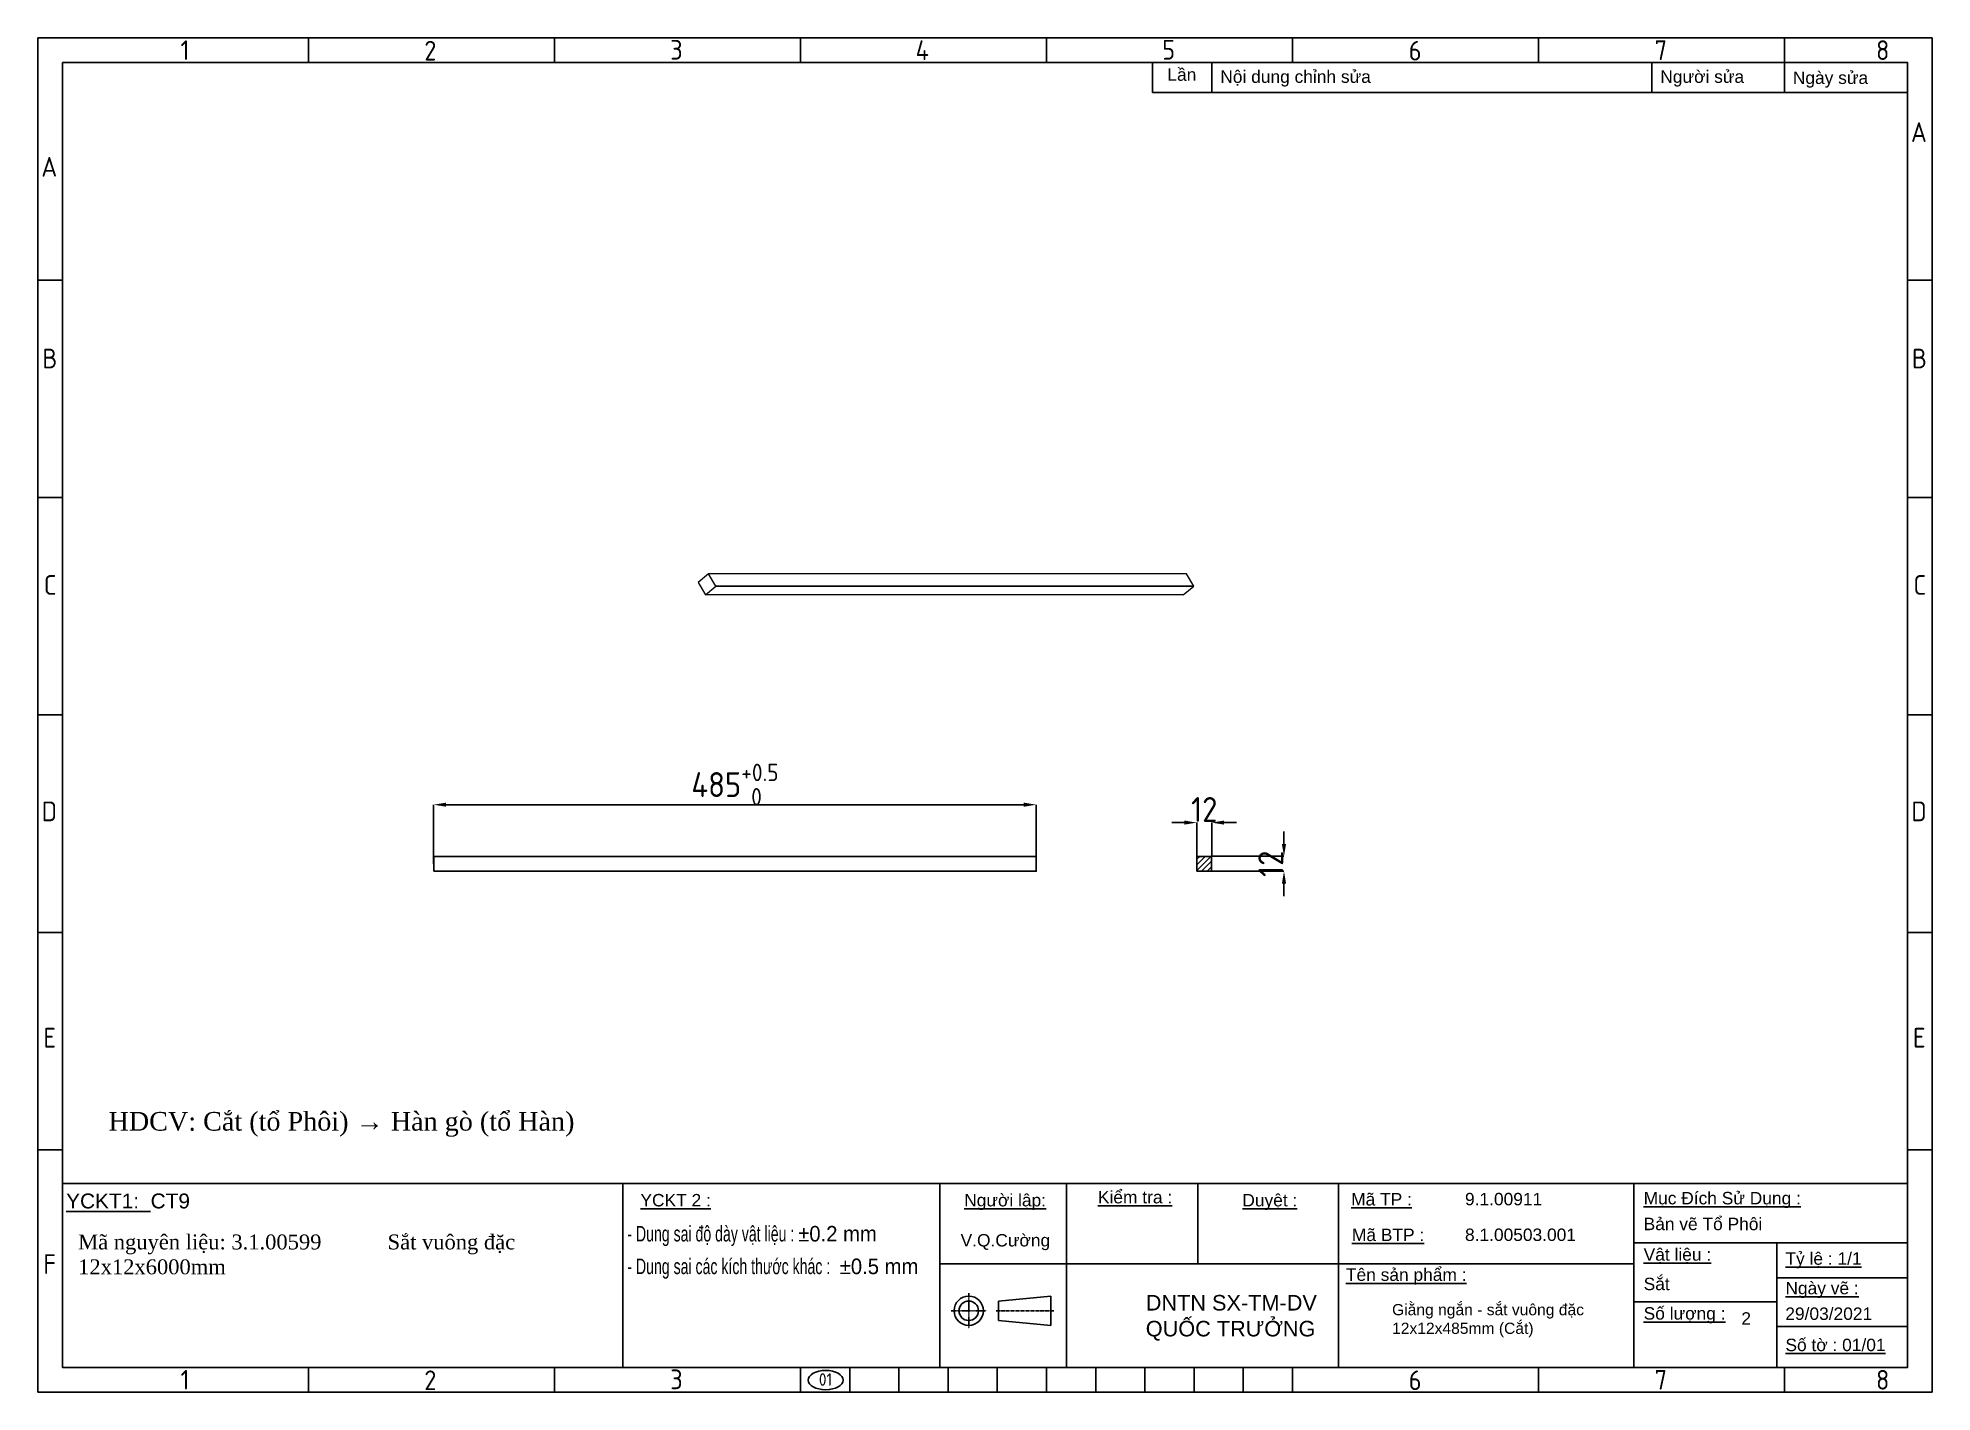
# Model space of a CAD drawing. Header units: millimetres. Extents: x -205945 to -46279, y 28253 to 108078.
# Drawn here: x -70732 to -69207, y 54358 to 55447 of the extents above; entities that cross this region are included whole.
import ezdxf

# ---------------------------------------------------------------- set-up
doc = ezdxf.new("R2010")
doc.units = ezdxf.units.MM
doc.header["$PDMODE"] = 2
for name, pattern in [('CENTER', [2, 1.25, -0.25, 0.25, -0.25]), ('CENTERX2', [4, 2.5, -0.5, 0.5, -0.5]), ('CONTPVMNIL', [0])]:
    doc.linetypes.add(name, pattern=pattern)
doc.layers.get('0').update_dxf_attribs({"linetype": 'CONTPVMNIL'})
doc.layers.get('DEFPOINTS').update_dxf_attribs({"color": 6})
for name, color, linetype in [('CENTER', 1, 'CENTERX2'), ('FRAME050', 6, 'Continuous'), ('MAIN', 7, 'Continuous')]:
    doc.layers.add(name, color=color, linetype=linetype)
doc.styles.add('ISOCP', font='isocp')
doc.styles.add('SLDTEXTSTYLE3', font='TXT', dxfattribs={"width": 0.65, "bigfont": 'bigfont'})
doc.styles.get("Standard").update_dxf_attribs({"font": 'isocp.shx'})
doc.styles.add('style1', font='arial.ttf', dxfattribs={"width": 0.75})
doc.dimstyles.new('Dim20$0', dxfattribs={"dimtxt": 20, "dimasz": 10, "dimexe": 0, "dimexo": 0, "dimgap": 0.6, "dimtad": 1, "dimtoh": 1, "dimdsep": 46, "dimtxsty": 'ISOCP', "dimcen": 0, "dimclrd": 3, "dimclre": 3, "dimclrt": 7, "dimadec": 3, "dimazin": 2, "dimtp": 0.05, "dimtm": 0.05, "dimtfac": 0.7, "dimtofl": 0, "dimtmove": 0, "dimatfit": 3, "dimfxl": 0, "dimtolj": 1, "dimarcsym": 0})

msp = doc.modelspace()

# ---------------------------------------------------------------- texts
at = {"attachment_point": 1}
for s, insert, char_height, width in [('{\\fArial|b0|i0|c0|p34;Lần}', (-69822.576, 55422.57), 10, 24.50884), ('{\\fArial|b0|i0|c0|p34;\\LYCKT1:\\l  CT9}', (-70708.898, 54517.288), 12, 167.39046), ('{\\fArial|b0|i0|c0|p34;29/03/2021}', (-69325.199, 54425.576), 10, 11.98235)]:
    msp.add_mtext(s, dxfattribs=dict(at, insert=insert, char_height=char_height, width=width))
at = {"color": 0, "attachment_point": 1, "style": 'SLDTEXTSTYLE3'}
for s, insert, char_height, width in [('{\\fArial|b0|i0|c0|p34;\\W1;\\C256;Nội dung chỉnh sửa}', (-69779.96, 55420.916), 10, 183.25343), ('{\\fArial|b0|i0|c0|p34;\\W1;\\C256;Người sửa}', (-69425.822, 55420.916), 10, 183.25343), ('{\\fArial|b0|i0|c0|p34;\\W1;\\C256;Ngày sửa}', (-69319.15, 55420.05), 10, 183.25343), ('{\\fArial|b0|i0|c0|p34;\\W1;\\L\\C256;Kiểm tra :}', (-69878.462, 54519.353), 10, 69.4708), ('{\\fArial|b0|i0|c0|p34;\\W1;\\L\\C256;YCKT 2 :}', (-70246.679, 54516.932), 10, 69.4708), ('{\\fArial|b0|i0|c0|p34;\\W1;\\L\\C256;Người lập:}', (-69986.09, 54516.932), 10, 69.4708), ('{\\fArial|b0|i0|c0|p34;\\W1;\\L\\C256;Duyệt :}', (-69762.226, 54516.932), 10, 69.4708), ('{\\fArial|b0|i0|c0|p34;\\W1;\\L\\C256;Mã TP :}', (-69674.656, 54517.647), 10, 69.4708), ('{\\fArial|b0|i0|c0|p34;\\W1;\\C256;9.1.00911}', (-69583.012, 54517.793), 10, 69.4708), ('{\\fArial|b0|i0|c0|p34;\\W1;\\L\\C256;Mục Đích Sử Dụng :}', (-69439.235, 54518.557), 10, 132.60042), ('{\\fArial|b0|i0|c0|p34; - Dung sai độ dày vật liệu : \\W0.933;%%P0.2 mm}', (-70260.364, 54491.193), 12.5, 402.93533), ('{\\fArial|b0|i0|c0|p34;\\W1;\\L\\C256;Mã BTP :}', (-69674.014, 54489.02), 10, 69.4708), ('{\\fArial|b0|i0|c0|p34;\\W1;\\C256;8.1.00503.001}', (-69583.012, 54489.1), 10, 69.4708), ('{\\fArial|b0|i0|c0|p34;\\W1;\\C256;Bản vẽ Tổ Phôi}', (-69439.235, 54497.791), 10, 132.60042), ('{\\fArial|b0|i0|c0|p34;\\W1;\\C256;V.Q.Cường}', (-69988.988, 54484.675), 10, 69.4708), ('{\\fArial|b0|i0|c0|p34; - Dung sai các kích thước khác : \\W0.933; %%P0.5 mm}', (-70260.364, 54464.926), 12.5, 402.93533), ('{\\fArial|b0|i0|c0|p34;\\W1;\\L\\C256;Tên sản phẩm :}', (-69678.84, 54456.99), 10, 101.78068), ('{\\fArial|b0|i0|c0|p34;\\W1;\\L\\C256;Vật liệu :}', (-69439.235, 54473.244), 10, 69.4708), ('{\\fArial|b0|i0|c0|p34;\\W1;\\L\\C256;Tỷ lệ : 1/1}', (-69325.113, 54469.984), 10, 69.4708), ('{\\fArial|b0|i0|c0|p34;\\W1;\\C256;Sắt }', (-69439.235, 54449.543), 10, 69.4708), ('{\\fArial|b0|i0|c0|p34;\\W1;\\L\\C256;Ngày vẽ :}', (-69325.113, 54446.195), 10, 69.4708), ('{\\fArial|b0|i0|c0|p34;\\W1;\\C256;DNTN SX-TM-DV QUỐC TRƯỞNG}', (-69839.965, 54435.657), 12.5, 186.26577), ('{\\fArial|b0|i0|c0|p34;\\W1;\\C256;Giằng ngắn - sắt vuông đặc 12x12x485mm (Cắt)}', (-69641.717, 54428.35, 0), 9, 235.12179), ('{\\fArial|b0|i0|c0|p34;\\W1;\\L\\C256;Số lượng :}', (-69439.235, 54425.842), 10, 69.4708), ('{\\fArial|b0|i0|c0|p34;\\W1;\\C256;2}', (-69360.577, 54421.766), 10, 69.4708), ('{\\fArial|b0|i0|c0|p34;\\W1;\\L\\C256;Số tờ : 01/01}', (-69325.113, 54400.46), 10, 91.47895)]:
    msp.add_mtext(s, dxfattribs=dict(at, insert=insert, char_height=char_height, width=width))
at = {"ltscale": 30, "attachment_point": 1, "style": 'style1'}
for s, insert, char_height, width in [('\\pt225;{\\fTimes New Roman|b0|i0|c0|p18;^J\\W1;HDCV: Cắt (tổ Phôi) \\fTimes New Roman|b0|i0|c134|p18;→ \\fTimes New Roman|b0|i0|c0|p18;Hàn gò (tổ Hàn)}', (-70674.824, 54607.893, 0), 15, 506.55276), ('\\pt192;{\\fTimes New Roman|b0|i0|c0|p18;\\W1;Mã nguyên liệu: 3.1.00599^I  Sắt vuông đặc 12x12x6000mm}', (-70699.24, 54484.306, 0), 12, 426.23201)]:
    msp.add_mtext(s, dxfattribs=dict(at, insert=insert, char_height=char_height, width=width))
at = {"color": 7, "insert": (-70103.066, 54372.644), "char_height": 10, "width": 24.50884, "attachment_point": 1}
msp.add_mtext('01', dxfattribs=at)

# ---------------------------------------------------------------- blocks, each defined once
blk = doc.blocks.new('ẢERHAEEH')
at = {"layer": 'FRAME050'}
for p, q in [((-261.36, 213.96), (-261.36, 217.92)), ((-221.76, 213.96), (-221.76, 217.92)), ((-182.16, 213.96), (-182.16, 217.92)), ((-142.56, 213.96), (-142.56, 217.92)), ((-102.96, 213.96), (-102.96, 217.92)), ((-63.36, 213.96), (-63.36, 217.92)), ((-23.76, 213.96), (-23.76, 217.92)), ((-300.96, 178.96), (-304.92, 178.96)), ((0, 178.96), (-3.96, 178.96)), ((-300.96, 143.96), (-304.92, 143.96)), ((0, 143.96), (-3.96, 143.96)), ((-304.92, 108.96), (-300.96, 108.96)), ((-3.96, 108.96), (0, 108.96)), ((-300.96, 73.96), (-304.92, 73.96)), ((0, 73.96), (-3.96, 73.96)), ((-300.96, 38.96), (-304.92, 38.96)), ((0, 38.96), (-3.96, 38.96)), ((-261.36, 0), (-261.36, 3.96)), ((-221.76, 0), (-221.76, 3.96)), ((-182.16, 0), (-182.16, 3.96)), ((-174.24, 0), (-174.24, 3.96)), ((-166.32, 0), (-166.32, 3.96)), ((-158.4, 0), (-158.4, 3.96)), ((-150.48, 0), (-150.48, 3.96)), ((-142.56, 3.96), (-142.56, 0)), ((-134.64, 0), (-134.64, 3.96)), ((-126.72, 0), (-126.72, 3.96)), ((-118.8, 0), (-118.8, 3.96)), ((-110.88, 0), (-110.88, 3.96)), ((-102.96, 0), (-102.96, 3.96)), ((-63.36, 0), (-63.36, 3.96)), ((-23.76, 0), (-23.76, 3.96)), ((-182.16, 0), (-102.96, 0))]:
    blk.add_line(p, q, dxfattribs=at)
at = {"layer": 'MAIN', "color": 7, "linetype": 'Continuous'}
blk.add_lwpolyline([(-300.96, 213.96), (-3.96, 213.96), (-3.96, 3.96), (-300.96, 3.96)], close=True, dxfattribs=at)
at = {"layer": 'FRAME050', "style": 'ISOCP'}
for s, p in [('1', (-281.95, 214.36)), ('2', (-242.72, 214.28)), ('3', (-203.13, 214.42)), ('4', (-163.63, 214.36)), ('5', (-123.93, 214.42)), ('6', (-84.25, 214.28)), ('7', (-44.67, 214.36)), ('8', (-9.03, 214.36)), ('A', (-3.41, 201.17)), ('A', (-304.37, 195.59)), ('B', (-304.21, 164.74)), ('B', (-3.25, 164.74)), ('C', (-303.97, 128.3)), ('C', (-3.01, 128.3)), ('D', (-304.3, 91.87)), ('D', (-3.34, 91.87)), ('E', (-304.05, 55.44)), ('E', (-3.09, 55.44)), ('F', (-304.05, 19.01)), ('1', (-281.95, 0.4)), ('2', (-242.72, 0.32)), ('3', (-203.13, 0.46)), ('6', (-84.25, 0.32)), ('7', (-44.67, 0.4)), ('8', (-9.03, 0.4))]:
    blk.add_text(s, height=3.17, dxfattribs=at).set_placement(p)
blk = doc.blocks.new('*D434')
at = {"color": 3, "lineweight": -2, "ltscale": 30, "transparency": 16777216}
for p, q in [((-69808.9, 54815.7), (-69818.9, 54815.7)), ((-69798.9, 54788.6), (-69798.9, 54815.7)), ((-69786.9, 54788.6), (-69786.9, 54815.7)), ((-69776.9, 54815.7), (-69766.9, 54815.7))]:
    blk.add_line(p, q, dxfattribs=at)
at = {"color": 3, "ltscale": 30, "transparency": 16777216}
for points in [[(-69808.9, 54817.4), (-69808.9, 54814.1), (-69798.9, 54815.7)], [(-69776.9, 54817.4), (-69776.9, 54814.1), (-69786.9, 54815.7)]]:
    blk.add_solid(points, dxfattribs=at)
at = {"layer": 'DEFPOINTS', "color": 0, "ltscale": 30, "transparency": 16777216}
for p in [(-69786.9, 54815.7), (-69798.9, 54788.6), (-69786.9, 54788.6)]:
    blk.add_point(p, dxfattribs=at)
at = {"color": 7, "ltscale": 30, "transparency": 16777216, "insert": (-69792.9, 54826.3), "char_height": 20, "attachment_point": 5, "style": 'ISOCP'}
blk.add_mtext('\\A1;12', dxfattribs=at)
blk = doc.blocks.new('*D433')
at = {"color": 3, "lineweight": -2, "ltscale": 30, "transparency": 16777216}
for p, q in [((-70413.1, 54782.6), (-70413.1, 54830.1)), ((-70403.1, 54830.1), (-69938.1, 54830.1)), ((-69928.1, 54788.6), (-69928.1, 54830.1))]:
    blk.add_line(p, q, dxfattribs=at)
at = {"color": 3, "ltscale": 30, "transparency": 16777216}
for points in [[(-70403.1, 54831.8), (-70403.1, 54828.5), (-70413.1, 54830.1)], [(-69938.1, 54831.8), (-69938.1, 54828.5), (-69928.1, 54830.1)]]:
    blk.add_solid(points, dxfattribs=at)
at = {"layer": 'DEFPOINTS', "color": 0, "ltscale": 30, "transparency": 16777216}
for p in [(-69928.1, 54830.1), (-70413.1, 54782.6), (-69928.1, 54788.6)]:
    blk.add_point(p, dxfattribs=at)
at = {"color": 7, "ltscale": 30, "transparency": 16777216, "insert": (-70170.6, 54846.3), "char_height": 20, "attachment_point": 5, "style": 'ISOCP'}
blk.add_mtext('\\A1;485{\\H14;\\S+0.5^  0;}', dxfattribs=at)
blk = doc.blocks.new('*D435')
at = {"color": 3, "lineweight": -2, "ltscale": 30, "transparency": 16777216}
for p, q in [((-69728.7, 54798.6), (-69728.7, 54808.6)), ((-69786.9, 54788.6), (-69728.7, 54788.6)), ((-69786.9, 54776.6), (-69728.7, 54776.6)), ((-69728.7, 54766.6), (-69728.7, 54756.6))]:
    blk.add_line(p, q, dxfattribs=at)
at = {"color": 3, "ltscale": 30, "transparency": 16777216}
for points in [[(-69730.4, 54798.6), (-69727, 54798.6), (-69728.7, 54788.6)], [(-69730.4, 54766.6), (-69727, 54766.6), (-69728.7, 54776.6)]]:
    blk.add_solid(points, dxfattribs=at)
at = {"layer": 'DEFPOINTS', "color": 0, "ltscale": 30, "transparency": 16777216}
for p in [(-69786.9, 54788.6), (-69786.9, 54776.6), (-69728.7, 54776.6)]:
    blk.add_point(p, dxfattribs=at)
at = {"color": 7, "ltscale": 30, "transparency": 16777216, "insert": (-69739.3, 54782.6), "char_height": 20, "attachment_point": 5, "rotation": 90, "style": 'ISOCP'}
blk.add_mtext('\\A1;12', dxfattribs=at)

# ---------------------------------------------------------------- dimensions: what is measured, and where the dimension line sits
at = {"ltscale": 30}
dim = msp.add_linear_dim(base=(-69928.078, 54830.135, 0), p1=(-70413.078, 54782.557, 0), p2=(-69928.078, 54788.557, 0), dimstyle='Dim20$0', override={"dimtol": 1, "dimtp": 0.5, "dimtm": 0}, dxfattribs=at)
dim.commit()
dim.dimension.update_dxf_attribs({"geometry": '*D433', "text_midpoint": (-70170.578, 54830.135, 0), "dimtype": 160})
dim = msp.add_linear_dim(base=(-69786.927, 54815.724, 0), p1=(-69798.927, 54788.557, 0), p2=(-69786.927, 54788.557, 0), dimstyle='Dim20$0', dxfattribs=at)
dim.commit()
dim.dimension.update_dxf_attribs({"geometry": '*D434', "text_midpoint": (-69792.927, 54815.724, 0), "dimtype": 160})
dim = msp.add_linear_dim(base=(-69728.709, 54776.557, 0), p1=(-69786.927, 54788.557, 0), p2=(-69786.927, 54776.557, 0), angle=90, dimstyle='Dim20$0', dxfattribs=at)
dim.commit()
dim.dimension.update_dxf_attribs({"geometry": '*D435', "text_midpoint": (-69728.709, 54782.557, 0), "dimtype": 160})

# ---------------------------------------------------------------- hatches: boundary and pattern name
at = {"ltscale": 30}
h = msp.add_hatch(dxfattribs=at)
h.set_pattern_fill('ANSI31', color=256)
h.set_pattern_definition([(45, (28767.902, 11442.5258), (-2.24506403, 2.24506403), [])])
h.paths.add_polyline_path([(-69786.927, 54788.557), (-69798.927, 54788.557), (-69798.927, 54776.557), (-69786.927, 54776.557)])

# ---------------------------------------------------------------- linework, layer by layer
at = {"color": 0, "linetype": 'Continuous', "lineweight": 0, "extrusion": (-0.535174, 2.97331e-14, 0.844742)}
for p, q in [((-70191.778, 55015.763, 0), (-70200.123, 55008.951, 0)), ((-70200.123, 55008.951, 0), (-70194.368, 54999.072, 0)), ((-69807.144, 55015.763, 0), (-70191.778, 55015.763, 0)), ((-70186.023, 55005.885, 0), (-70191.778, 55015.763, 0)), ((-69801.389, 55005.885, 0), (-69807.144, 55015.763, 0)), ((-70194.368, 54999.072, 0), (-70186.023, 55005.885, 0)), ((-69809.734, 54999.072, 0), (-70194.368, 54999.072, 0)), ((-69801.389, 55005.885, 0), (-70186.023, 55005.885, 0)), ((-69809.734, 54999.072, 0), (-69801.389, 55005.885, 0))]:
    msp.add_line(p, q, dxfattribs=at)
at = {"ltscale": 30}
msp.add_line((-70186.023, 55005.885, 0), (-69801.389, 55005.885, 0), dxfattribs=at)
for p, q in [((-70005.673, 54525.268), (-70711.849, 54525.268)), ((-70260.911, 54525.268), (-70260.911, 54377.303)), ((-69798.147, 54525.268), (-69798.147, 54460.754)), ((-69447.205, 54477.505), (-69447.205, 54525.268)), ((-70005.673, 54460.754), (-69684.893, 54460.754)), ((-69903.696, 54464.856), (-69903.696, 54377.303)), ((-69332.004, 54449.369), (-69226.849, 54449.369)), ((-69332.004, 54410.155), (-69226.849, 54410.155))]:
    msp.add_line(p, q)
at = {"ltscale": 3}
msp.add_line((-69684.893, 54460.754), (-69447.205, 54460.754), dxfattribs=at)
at = {"linetype": 'ByBlock'}
msp.add_line((-69332.004, 54430.103), (-69332.004, 54377.303), dxfattribs=at)
at = {"ltscale": 30, "elevation": 0}
for points in [[(-70413.078, 54776.557), (-69928.078, 54776.557), (-69928.078, 54788.557), (-70413.078, 54788.557)], [(-69798.927, 54776.557), (-69786.927, 54776.557), (-69786.927, 54788.557), (-69798.927, 54788.557)]]:
    msp.add_lwpolyline(points, close=True, dxfattribs=at)
at = {"color": 1}
msp.add_ellipse((-70097.586, 54367.173), major_axis=(-14.053, 0), ratio=0.55171628, dxfattribs=at)
at = {"layer": 'CENTER', "color": 1, "linetype": 'CENTER', "ltscale": 0.05}
for p, q in [((-69982.419, 54437.198), (-69982.419, 54408.676)), ((-69968.158, 54422.937), (-69996.681, 54422.937))]:
    msp.add_line(p, q, dxfattribs=at)
at = {"layer": 'CENTER'}
msp.add_line((-69914.051, 54422.937), (-69960.267, 54422.937), dxfattribs=at)
at = {"layer": 'DEFPOINTS', "ltscale": 30}
msp.add_lwpolyline([(-70731.649, 55447.103), (-69207.049, 55447.103), (-69207.049, 54357.503), (-70731.649, 54357.503)], close=True, dxfattribs=at)
at = {"layer": 'MAIN'}
for p, q in [((-69834.659, 55403.303), (-69834.659, 55427.303)), ((-69786.659, 55403.303), (-69786.659, 55427.303)), ((-69432.521, 55403.303), (-69432.521, 55427.303)), ((-69325.849, 55403.303), (-69325.849, 55427.303)), ((-69834.659, 55403.303), (-69226.849, 55403.303)), ((-70005.673, 54525.268), (-69226.849, 54525.268)), ((-70005.673, 54460.754), (-70005.673, 54525.268)), ((-69903.696, 54464.856), (-69903.696, 54525.268)), ((-69684.893, 54477.505), (-69684.893, 54525.268)), ((-69684.893, 54430.103), (-69684.893, 54477.505)), ((-69447.205, 54477.505), (-69226.849, 54477.505)), ((-69447.205, 54430.103), (-69447.205, 54477.505)), ((-69332.004, 54430.103), (-69332.004, 54477.505)), ((-70005.673, 54377.303), (-70005.673, 54460.754)), ((-69958.445, 54430.778), (-69916.306, 54434.698)), ((-69958.445, 54430.778), (-69958.445, 54415.096)), ((-69916.306, 54434.698), (-69916.306, 54411.176)), ((-69684.893, 54377.303), (-69684.893, 54430.103)), ((-69447.205, 54377.303), (-69447.205, 54430.103)), ((-69447.205, 54430.103), (-69332.004, 54430.103)), ((-69326.251, 54430.103), (-69326.041, 54430.103)), ((-69916.306, 54411.176), (-69958.445, 54415.096))]:
    msp.add_line(p, q, dxfattribs=at)
for radius in [11.761, 7.841]:
    msp.add_circle((-69982.419, 54422.937), radius, dxfattribs=at)

# ---------------------------------------------------------------- block references
at = {"xscale": 5, "yscale": 5, "zscale": 5}
msp.add_blockref('ẢERHAEEH', (-69207.049, 54357.503), dxfattribs=at)

msp.set_redraw_order([(e.dxf.handle, doc.entitydb.next_handle()) for e in msp.query("TEXT MTEXT ATTDEF DIMENSION ARC_DIMENSION")])  # texts and dimensions are drawn at this point

doc.saveas('drawing.dxf')
